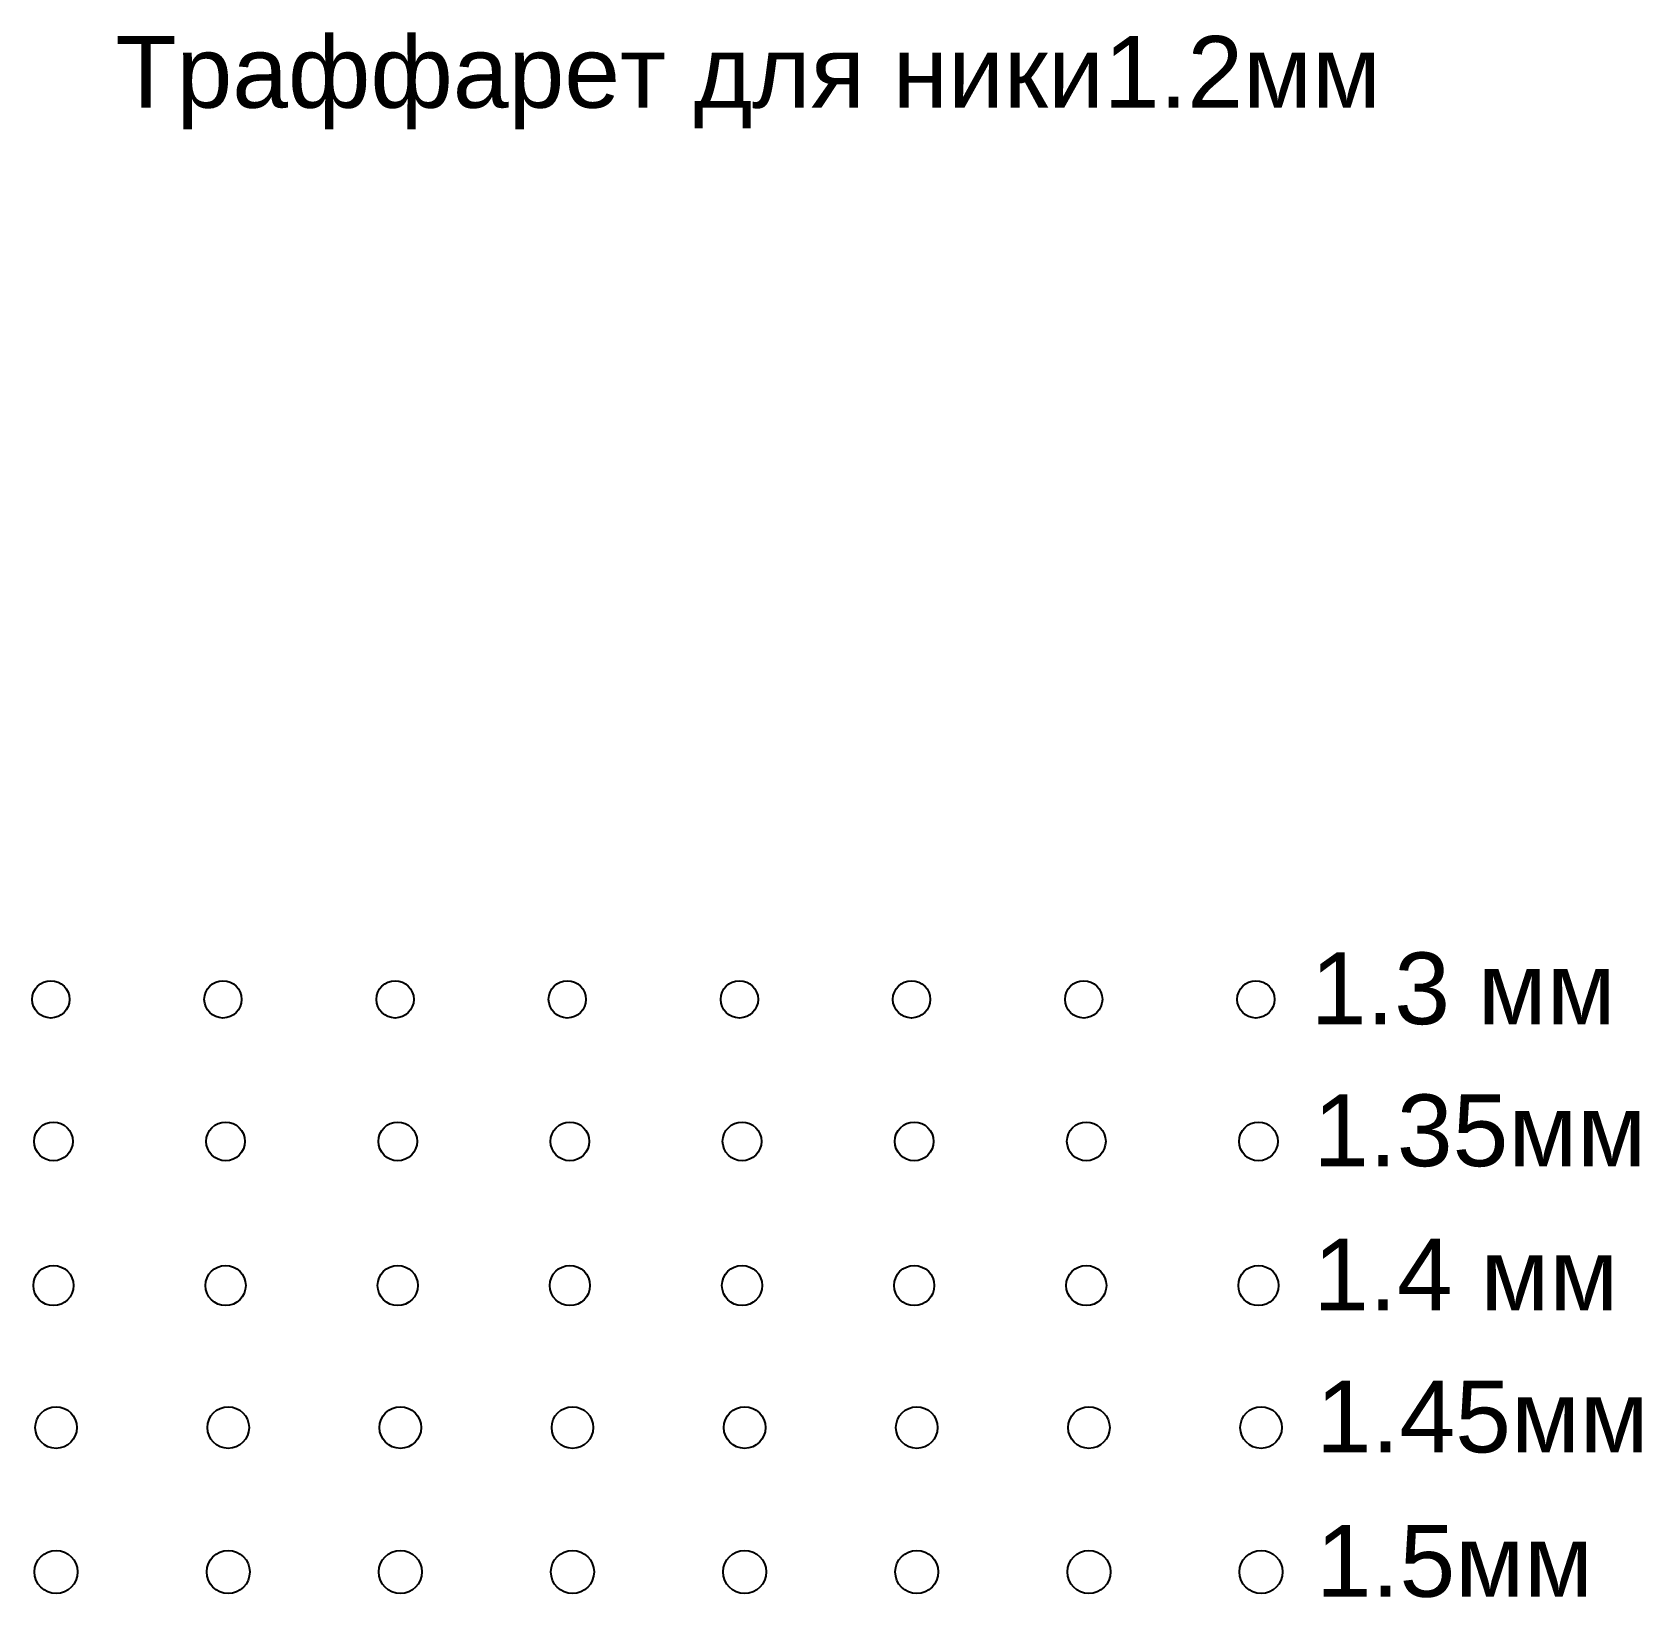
# Model space of a CAD drawing. Header units: millimetres. Extents: x -731 to 4792, y -825 to 4698.
# Drawn here: x 2030.2 to 2086.3, y 1915.7 to 1970.3 of the extents above; entities that cross this region are included whole.
import ezdxf

# ---------------------------------------------------------------- set-up
doc = ezdxf.new("R2010")
doc.units = ezdxf.units.MM
doc.styles.get("Standard").update_dxf_attribs({"font": 'arial.ttf'})

msp = doc.modelspace()

# ---------------------------------------------------------------- texts
at = {"color": 1, "char_height": 2.5, "attachment_point": 1}
for s, width, insert in [('Траффарет для ники1.2мм', 44.1316, (2033.055, 1970.138)), ('1.3 мм', 11.08703, (2074.718, 1938.19)), ('1.35мм', 11.08703, (2074.809, 1933.239)), ('1.4 мм', 11.08703, (2074.809, 1928.213)), ('1.45мм', 11.08703, (2074.9, 1923.262)), ('1.5мм', 11.08703, (2074.9, 1918.228))]:
    msp.add_mtext_dynamic_manual_height_columns(s, width=width, gutter_width=12.5, heights=[0], dxfattribs=dict(at, insert=insert))

# ---------------------------------------------------------------- blocks, each defined once
blk = doc.blocks.new('*U14')
blk.add_circle((0, 0), 0.65)
blk = doc.blocks.new('*U15')
at = {"color": 0, "linetype": 'ByBlock', "lineweight": -2, "transparency": 16777216}
for p in [(2030.806, 1936.555), (2036.806, 1936.555), (2042.806, 1936.555), (2048.806, 1936.555), (2054.806, 1936.555), (2060.806, 1936.555), (2066.806, 1936.555), (2072.806, 1936.555)]:
    blk.add_blockref('*U14', p, dxfattribs=at)
blk = doc.blocks.new('*U23')
blk.add_circle((0, 0), 0.675)
blk = doc.blocks.new('*U24')
at = {"color": 0, "linetype": 'ByBlock', "lineweight": -2, "transparency": 16777216}
for p in [(2030.897, 1931.604), (2036.897, 1931.604), (2042.897, 1931.604), (2048.897, 1931.604), (2054.897, 1931.604), (2060.897, 1931.604), (2066.897, 1931.604), (2072.897, 1931.604)]:
    blk.add_blockref('*U23', p, dxfattribs=at)
blk = doc.blocks.new('*U36')
blk.add_circle((0, 0), 0.7)
blk = doc.blocks.new('*U37')
at = {"color": 0, "linetype": 'ByBlock', "lineweight": -2, "transparency": 16777216}
for p in [(2030.897, 1926.579), (2036.897, 1926.579), (2042.897, 1926.579), (2048.897, 1926.579), (2054.897, 1926.579), (2060.897, 1926.579), (2066.897, 1926.579), (2072.897, 1926.579)]:
    blk.add_blockref('*U36', p, dxfattribs=at)
blk = doc.blocks.new('*U38')
blk.add_circle((0, 0), 0.725)
blk = doc.blocks.new('*U39')
at = {"color": 0, "linetype": 'ByBlock', "lineweight": -2, "transparency": 16777216}
for p in [(2030.988, 1921.628), (2036.988, 1921.628), (2042.988, 1921.628), (2048.988, 1921.628), (2054.988, 1921.628), (2060.988, 1921.628), (2066.988, 1921.628), (2072.988, 1921.628)]:
    blk.add_blockref('*U38', p, dxfattribs=at)
blk = doc.blocks.new('*U47')
blk.add_circle((0, 0), 0.75)
blk = doc.blocks.new('*U48')
at = {"color": 0, "linetype": 'ByBlock', "lineweight": -2, "transparency": 16777216}
for p in [(2030.988, 1916.593), (2036.988, 1916.593), (2042.988, 1916.593), (2048.988, 1916.593), (2054.988, 1916.593), (2060.988, 1916.593), (2066.988, 1916.593), (2072.988, 1916.593)]:
    blk.add_blockref('*U47', p, dxfattribs=at)

# ---------------------------------------------------------------- linework, layer by layer
msp.add_circle((2030.806, 1936.555), 2761.683)

# ---------------------------------------------------------------- block references
for name in ['*U15', '*U24', '*U37', '*U39', '*U48']:
    msp.add_blockref(name, (0, 0))

msp.set_redraw_order([(e.dxf.handle, doc.entitydb.next_handle()) for e in msp.query("TEXT MTEXT ATTDEF DIMENSION ARC_DIMENSION")])  # texts and dimensions are drawn at this point

doc.saveas('drawing.dxf')
